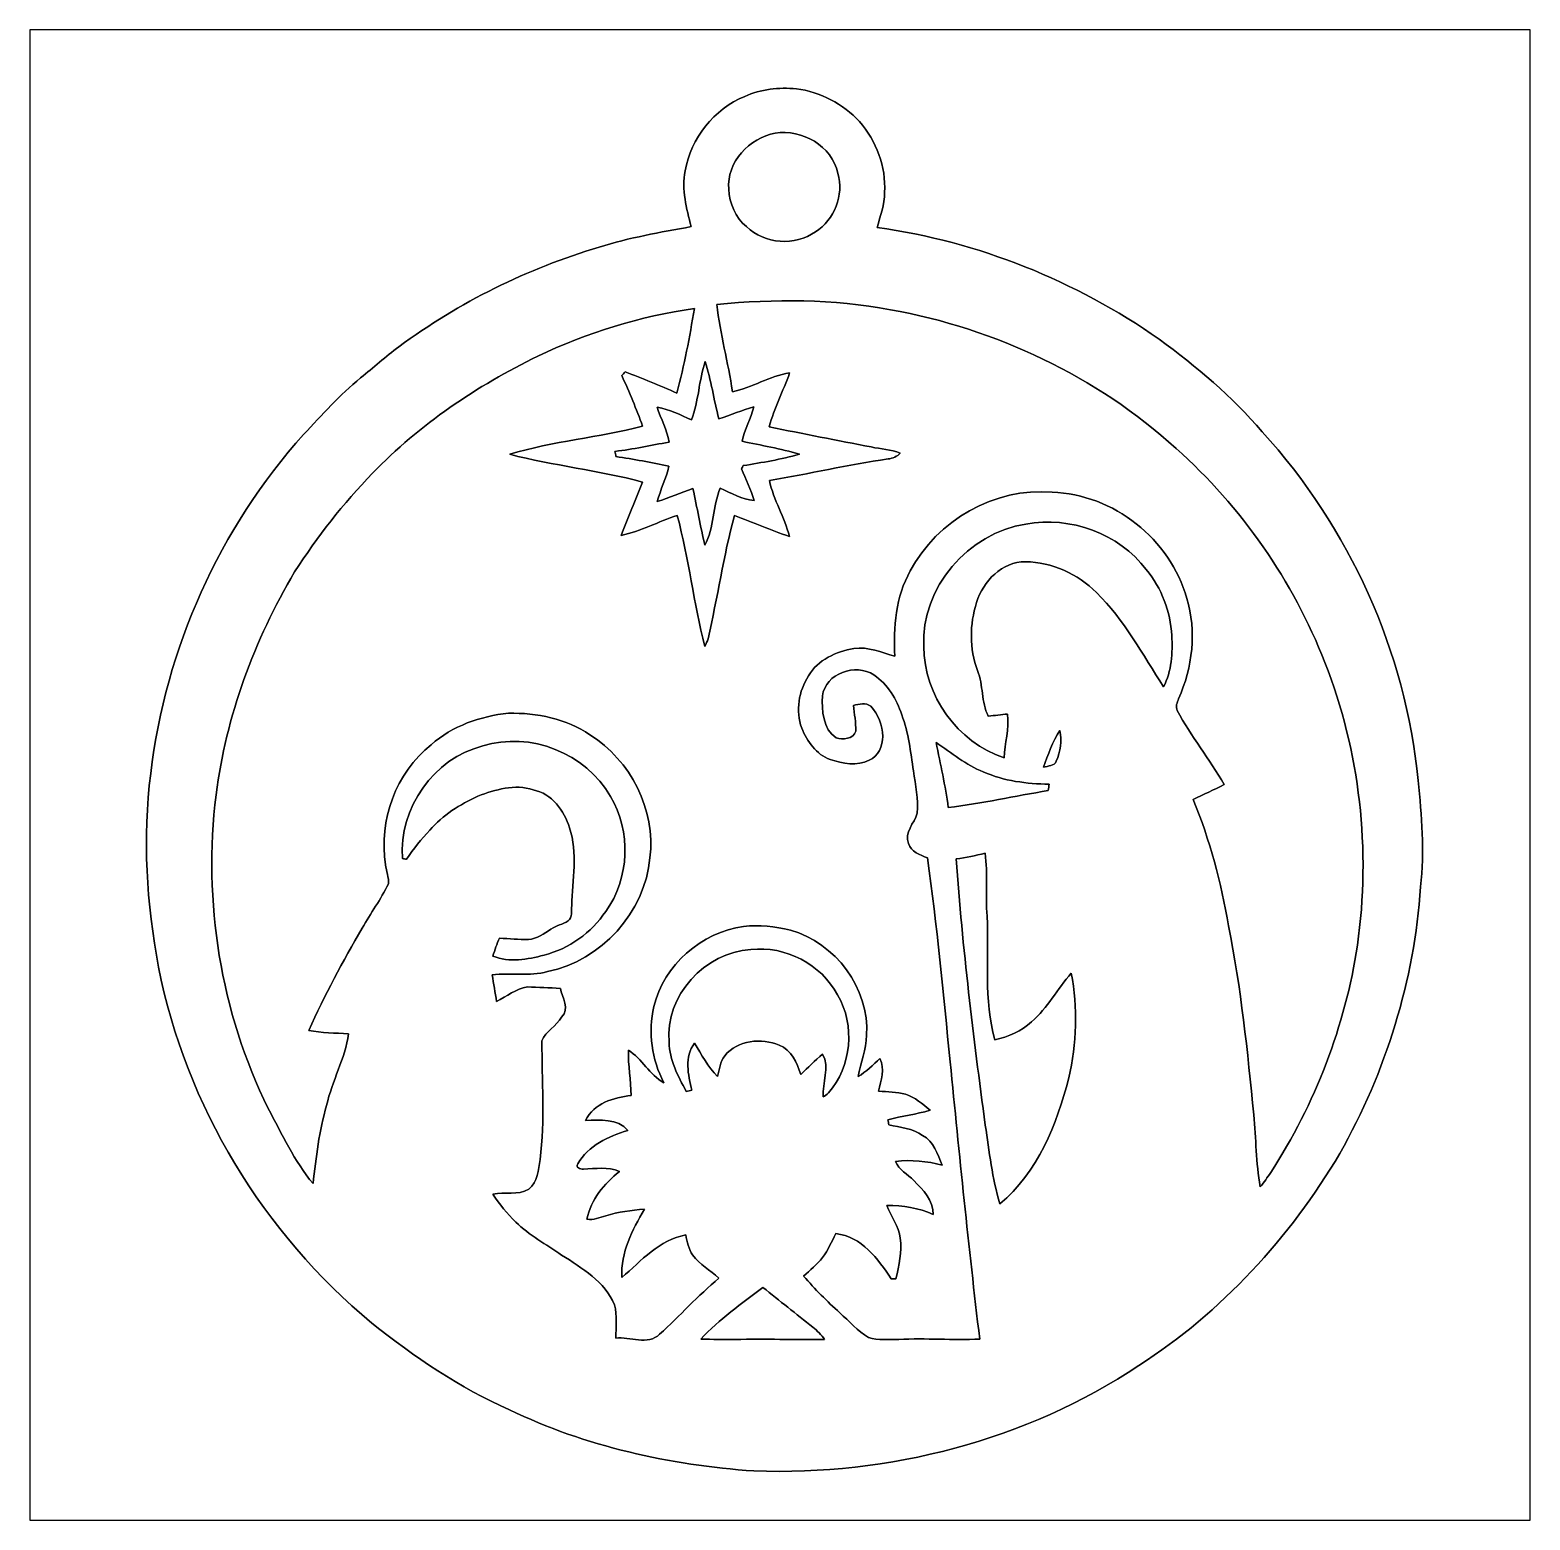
# Model space of a CAD drawing. Header units: centimetres. Extents: x -16.8 to 16.8, y -16.7 to 16.7.
import ezdxf

# ---------------------------------------------------------------- set-up
doc = ezdxf.new("R2010")
doc.units = ezdxf.units.CM
doc.header["$MEASUREMENT"] = 0
doc.layers.add('Layer 1', color=7, linetype='Continuous')

msp = doc.modelspace()

# ---------------------------------------------------------------- linework, layer by layer
at = {"layer": 'Layer 1', "color": 7}
for points, knots in [([(-16.77458, 16.66875), (-16.77458, 16.66875), (16.77458, 16.66875), (16.77458, 16.66875), (16.77458, 16.66875), (16.77458, 16.66875), (16.77458, -16.66875), (16.77458, -16.66875), (16.77458, -16.66875), (16.77458, -16.66875), (-16.77458, -16.66875), (-16.77458, -16.66875), (-16.77458, -16.66875), (-16.77458, -16.66875), (-16.77458, 16.66875), (-16.77458, 16.66875), (-16.77458, 16.66875), (-16.77458, 16.66875), (-16.77458, 16.66875), (-16.77458, 16.66875)], [0, 0, 0, 0, 0.16666667, 0.16666667, 0.16666667, 0.16666667, 0.33333333, 0.33333333, 0.33333333, 0.33333333, 0.5, 0.5, 0.5, 0.5, 0.66666667, 0.66666667, 0.66666667, 0.66666667, 1, 1, 1, 1]), ([(-0.79022, 15.18391), (-1.47355, 14.8971), (-1.99425, 14.24728), (-2.12372, 13.51809), (-2.12372, 13.51809), (-2.19886, 13.09582), (-2.09656, 12.67425), (-1.98508, 12.26891), (-1.98508, 12.26891), (-2.67688, 12.14226), (-3.37291, 12.02302), (-4.04424, 11.80994), (-4.04424, 11.80994), (-5.65079, 11.33228), (-7.17656, 10.57804), (-8.52452, 9.58144), (-8.52452, 9.58144), (-8.8198, 9.36237), (-9.09214, 9.11542), (-9.3793, 8.88647), (-9.3793, 8.88647), (-9.84321, 8.50547), (-10.24537, 8.05886), (-10.65459, 7.62176), (-10.65459, 7.62176), (-12.53561, 5.52132), (-13.74458, 2.83281), (-14.07478, 0.03281), (-14.07478, 0.03281), (-14.25787, -1.40899), (-14.1665, -2.8762), (-13.89944, -4.30142), (-13.89944, -4.30142), (-13.28667, -7.40092), (-11.55488, -10.25137), (-9.12566, -12.26502), (-9.12566, -12.26502), (-8.1788, -13.02385), (-7.16245, -13.70718), (-6.05084, -14.20178), (-6.05084, -14.20178), (-4.34622, -15.02657), (-2.46556, -15.44038), (-0.58314, -15.57126), (-0.58314, -15.57126), (2.43487, -15.67674), (5.50474, -14.89463), (8.02569, -13.21153), (8.02569, -13.21153), (9.87989, -12.02302), (11.40072, -10.35544), (12.52185, -8.46772), (12.52185, -8.46772), (13.5509, -6.64422), (14.18766, -4.59458), (14.32807, -2.50331), (14.32807, -2.50331), (14.42191, -1.71097), (14.34888, -0.91264), (14.27339, -0.12206), (14.27339, -0.12206), (13.99611, 2.76542), (12.7321, 5.5372), (10.78547, 7.68103), (10.78547, 7.68103), (10.11096, 8.46702), (9.31439, 9.13906), (8.48113, 9.75042), (8.48113, 9.75042), (6.61141, 11.05676), (4.43759, 11.93624), (2.17558, 12.24986), (2.17558, 12.24986), (2.23485, 12.50985), (2.34597, 12.76315), (2.33856, 13.03514), (2.33856, 13.03514), (2.37561, 13.61228), (2.15336, 14.1859), (1.778, 14.61876), (1.778, 14.61876), (1.41005, 15.01669), (0.90241, 15.28057), (0.36583, 15.35571), (0.36583, 15.35571), (-0.0254, 15.38499), (-0.42933, 15.34513), (-0.79022, 15.18391)], [0, 0, 0, 0, 0.04347826, 0.04347826, 0.04347826, 0.04347826, 0.08695652, 0.08695652, 0.08695652, 0.08695652, 0.13043478, 0.13043478, 0.13043478, 0.13043478, 0.17391304, 0.17391304, 0.17391304, 0.17391304, 0.2173913, 0.2173913, 0.2173913, 0.2173913, 0.26086957, 0.26086957, 0.26086957, 0.26086957, 0.30434783, 0.30434783, 0.30434783, 0.30434783, 0.34782609, 0.34782609, 0.34782609, 0.34782609, 0.39130435, 0.39130435, 0.39130435, 0.39130435, 0.43478261, 0.43478261, 0.43478261, 0.43478261, 0.47826087, 0.47826087, 0.47826087, 0.47826087, 0.52173913, 0.52173913, 0.52173913, 0.52173913, 0.56521739, 0.56521739, 0.56521739, 0.56521739, 0.60869565, 0.60869565, 0.60869565, 0.60869565, 0.65217391, 0.65217391, 0.65217391, 0.65217391, 0.69565217, 0.69565217, 0.69565217, 0.69565217, 0.73913043, 0.73913043, 0.73913043, 0.73913043, 0.7826087, 0.7826087, 0.7826087, 0.7826087, 0.82608696, 0.82608696, 0.82608696, 0.82608696, 0.86956522, 0.86956522, 0.86956522, 0.86956522, 0.91304348, 0.91304348, 0.91304348, 0.91304348, 1, 1, 1, 1]), ([(-0.10795, 14.35806), (0.4893, 14.46107), (1.16452, 14.07372), (1.29364, 13.462), (1.29364, 13.462), (1.43581, 12.97446), (1.2192, 12.42131), (0.79304, 12.15461), (0.79304, 12.15461), (0.3362, 11.82617), (-0.34361, 11.88014), (-0.74895, 12.26926), (-0.74895, 12.26926), (-1.00224, 12.46787), (-1.12783, 12.79243), (-1.14759, 13.10569), (-1.14759, 13.10569), (-1.19592, 13.70965), (-0.6858, 14.26281), (-0.10795, 14.35806)], [0, 0, 0, 0, 0.16666667, 0.16666667, 0.16666667, 0.16666667, 0.33333333, 0.33333333, 0.33333333, 0.33333333, 0.5, 0.5, 0.5, 0.5, 0.66666667, 0.66666667, 0.66666667, 0.66666667, 1, 1, 1, 1]), ([(-1.41605, 10.52795), (-0.12383, 10.65142), (1.18921, 10.65354), (2.46839, 10.41118), (2.46839, 10.41118), (4.82776, 9.98643), (7.08131, 8.9221), (8.85896, 7.30603), (8.85896, 7.30603), (10.32192, 5.99969), (11.47304, 4.34657), (12.1853, 2.51883), (12.1853, 2.51883), (12.97164, 0.51999), (13.21823, -1.68381), (12.91414, -3.80894), (12.91414, -3.80894), (12.64356, -5.61834), (11.96693, -7.3593), (10.97456, -8.89423), (10.97456, -8.89423), (10.90295, -9.00395), (10.82746, -9.1119), (10.74138, -9.21103), (10.74138, -9.21103), (10.64084, -8.6801), (10.64895, -8.13823), (10.59639, -7.60236), (10.59639, -7.60236), (10.45916, -6.18702), (10.31028, -4.76991), (10.03335, -3.37397), (10.03335, -3.37397), (9.86437, -2.40841), (9.61602, -1.45521), (9.24313, -0.54822), (9.24313, -0.54822), (9.46997, -0.42898), (9.70986, -0.33726), (9.93422, -0.21273), (9.93422, -0.21273), (9.60896, 0.35419), (9.19339, 0.86536), (8.88612, 1.44357), (8.88612, 1.44357), (8.83708, 1.52753), (8.88541, 1.62243), (8.91328, 1.70462), (8.91328, 1.70462), (9.2269, 2.40277), (9.32462, 3.21451), (9.09708, 3.95252), (9.09708, 3.95252), (8.72772, 5.27368), (7.4616, 6.28579), (6.08471, 6.32531), (6.08471, 6.32531), (4.8006, 6.44172), (3.51084, 5.69736), (2.9143, 4.56494), (2.9143, 4.56494), (2.58551, 3.98886), (2.53259, 3.30482), (2.56752, 2.65606), (2.56752, 2.65606), (2.26907, 2.74638), (1.97167, 2.8769), (1.65171, 2.82716), (1.65171, 2.82716), (1.25624, 2.76401), (0.84772, 2.57634), (0.63747, 2.21897), (0.63747, 2.21897), (0.41593, 1.87854), (0.34925, 1.43228), (0.48472, 1.04669), (0.48472, 1.04669), (0.61278, 0.75459), (0.80786, 0.45896), (1.12219, 0.34643), (1.12219, 0.34643), (1.39665, 0.25365), (1.72508, 0.19614), (1.99637, 0.33055), (1.99637, 0.33055), (2.20733, 0.41063), (2.29023, 0.65617), (2.30293, 0.86431), (2.30293, 0.86431), (2.28741, 1.10737), (2.21015, 1.36384), (2.03059, 1.53705), (2.03059, 1.53705), (1.91982, 1.62913), (1.76918, 1.58044), (1.64324, 1.55751), (1.64324, 1.55751), (1.66335, 1.3656), (1.70004, 1.17404), (1.6958, 0.98002), (1.6958, 0.98002), (1.64747, 0.8061), (1.39735, 0.77858), (1.25765, 0.83326), (1.25765, 0.83326), (0.95356, 1.02059), (0.93839, 1.45415), (0.94827, 1.76812), (0.94827, 1.76812), (1.01529, 2.27894), (1.69228, 2.50684), (2.10114, 2.24014), (2.10114, 2.24014), (2.40841, 2.02847), (2.6095, 1.69686), (2.72239, 1.34691), (2.72239, 1.34691), (2.87831, 0.94474), (2.91994, 0.51259), (2.98626, 0.08961), (2.98626, 0.08961), (3.02754, -0.22401), (3.09668, -0.53869), (3.06987, -0.85654), (3.06987, -0.85654), (3.00426, -1.08091), (2.77178, -1.28482), (2.87408, -1.53282), (2.87408, -1.53282), (2.92559, -1.72685), (3.13655, -1.77941), (3.2953, -1.85667), (3.2953, -1.85667), (3.51049, -3.3722), (3.65689, -4.8962), (3.80577, -6.41914), (3.80577, -6.41914), (4.01179, -8.48748), (4.21781, -10.55546), (4.46722, -12.61886), (4.46722, -12.61886), (3.86433, -12.65273), (3.26072, -12.59346), (2.65818, -12.62909), (2.65818, -12.62909), (2.43099, -12.62556), (2.19851, -12.65484), (1.97697, -12.58852), (1.97697, -12.58852), (1.73461, -12.43824), (1.5494, -12.21987), (1.33809, -12.0329), (1.33809, -12.0329), (1.04916, -11.77819), (0.78352, -11.49844), (0.52634, -11.21269), (0.52634, -11.21269), (0.67345, -11.07934), (0.82656, -10.95093), (0.95391, -10.79782), (0.95391, -10.79782), (1.0735, -10.63096), (1.15429, -10.44222), (1.24883, -10.26125), (1.24883, -10.26125), (1.82316, -10.3191), (2.19146, -10.83098), (2.48955, -11.27196), (2.48955, -11.27196), (2.51566, -11.27125), (2.56752, -11.27019), (2.59327, -11.26949), (2.59327, -11.26949), (2.65748, -10.97315), (2.73015, -10.668), (2.68993, -10.36426), (2.68993, -10.36426), (2.65748, -10.09438), (2.47862, -9.88095), (2.39219, -9.63083), (2.39219, -9.63083), (2.74955, -9.61425), (3.10127, -9.69327), (3.429, -9.83192), (3.429, -9.83192), (3.43394, -9.519), (3.19828, -9.27911), (2.99367, -9.07168), (2.99367, -9.07168), (2.85574, -8.93127), (2.65889, -8.83603), (2.58621, -8.64411), (2.58621, -8.64411), (2.93793, -8.60143), (3.28895, -8.64023), (3.62867, -8.73125), (3.62867, -8.73125), (3.52496, -8.48783), (3.44417, -8.19538), (3.18982, -8.06556), (3.18982, -8.06556), (2.96792, -7.90646), (2.69169, -7.88), (2.43276, -7.82708), (2.43276, -7.82708), (2.42641, -7.78933), (2.42041, -7.75194), (2.41441, -7.71454), (2.41441, -7.71454), (2.72344, -7.62), (3.04941, -7.59707), (3.35774, -7.50111), (3.35774, -7.50111), (3.18558, -7.36565), (3.02119, -7.20372), (2.80458, -7.1441), (2.80458, -7.1441), (2.60879, -7.09436), (2.40665, -7.08978), (2.20662, -7.07143), (2.20662, -7.07143), (2.25425, -6.8326), (2.35126, -6.57648), (2.23591, -6.34294), (2.23591, -6.34294), (2.07786, -6.4837), (1.92864, -6.63716), (1.74731, -6.74829), (1.74731, -6.74829), (1.80552, -6.43819), (1.92546, -6.14045), (1.9371, -5.82224), (1.9371, -5.82224), (2.00307, -4.7685), (1.23931, -3.75638), (0.23319, -3.47204), (0.23319, -3.47204), (-0.10936, -3.38808), (-0.46531, -3.35174), (-0.81668, -3.38596), (-0.81668, -3.38596), (-1.75295, -3.52743), (-2.60315, -4.24498), (-2.81834, -5.18019), (-2.81834, -5.18019), (-2.9531, -5.7531), (-2.86844, -6.36658), (-2.5975, -6.88728), (-2.5975, -6.88728), (-2.91959, -6.70595), (-3.08222, -6.34859), (-3.38984, -6.15562), (-3.38984, -6.15562), (-3.40219, -6.49464), (-3.33269, -6.83119), (-3.33234, -7.1688), (-3.33234, -7.1688), (-3.72286, -7.21325), (-4.16101, -7.34977), (-4.34869, -7.7276), (-4.34869, -7.7276), (-4.02837, -7.72407), (-3.6322, -7.67327), (-3.40289, -7.95161), (-3.40289, -7.95161), (-3.83469, -8.08284), (-4.28943, -8.29486), (-4.52296, -8.70162), (-4.52296, -8.70162), (-4.58893, -8.7824), (-4.45911, -8.81345), (-4.39773, -8.81909), (-4.39773, -8.81909), (-4.12997, -8.80498), (-3.84881, -8.76229), (-3.59339, -8.8706), (-3.59339, -8.8706), (-3.93136, -9.14612), (-4.23228, -9.49854), (-4.31729, -9.93881), (-4.31729, -9.93881), (-4.17301, -9.9762), (-4.03543, -9.88942), (-3.89819, -9.86296), (-3.89819, -9.86296), (-3.61738, -9.77477), (-3.32352, -9.74055), (-3.03142, -9.71374), (-3.03142, -9.71374), (-3.30165, -10.18117), (-3.56941, -10.6807), (-3.53589, -11.24197), (-3.53589, -11.24197), (-3.10268, -10.87437), (-2.69769, -10.39354), (-2.10926, -10.29088), (-2.10926, -10.29088), (-2.07292, -10.44257), (-2.04893, -10.60873), (-1.95333, -10.73856), (-1.95333, -10.73856), (-1.79564, -10.95057), (-1.56139, -11.08181), (-1.36666, -11.25502), (-1.36666, -11.25502), (-1.82986, -11.6519), (-2.24578, -12.09957), (-2.69275, -12.51373), (-2.69275, -12.51373), (-2.95487, -12.76667), (-3.35915, -12.56806), (-3.67277, -12.59699), (-3.67277, -12.59699), (-3.67348, -12.3504), (-3.63255, -12.09463), (-3.70205, -11.85616), (-3.70205, -11.85616), (-3.91619, -11.3284), (-4.42983, -11.03489), (-4.88421, -10.73961), (-4.88421, -10.73961), (-5.23099, -10.50114), (-5.6067, -10.29723), (-5.90973, -10.00196), (-5.90973, -10.00196), (-6.10588, -9.81781), (-6.27027, -9.60332), (-6.42126, -9.38177), (-6.42126, -9.38177), (-6.15774, -9.30945), (-5.85823, -9.41846), (-5.61834, -9.26712), (-5.61834, -9.26712), (-5.4162, -9.10449), (-5.40173, -8.83673), (-5.36434, -8.60213), (-5.36434, -8.60213), (-5.25427, -7.72231), (-5.32941, -6.83295), (-5.32412, -5.9503), (-5.32412, -5.9503), (-5.24334, -5.72841), (-4.9971, -5.61975), (-4.88456, -5.41514), (-4.88456, -5.41514), (-4.6923, -5.23557), (-4.87574, -4.97769), (-4.91278, -4.77414), (-4.91278, -4.77414), (-5.15867, -4.76109), (-5.40526, -4.7498), (-5.65115, -4.74274), (-5.65115, -4.74274), (-5.90515, -4.78614), (-6.11576, -4.94736), (-6.33836, -5.06589), (-6.33836, -5.06589), (-6.37364, -4.86657), (-6.40292, -4.6669), (-6.43961, -4.46828), (-6.43961, -4.46828), (-6.02686, -4.42242), (-5.60493, -4.51132), (-5.19818, -4.39984), (-5.19818, -4.39984), (-3.99874, -4.15008), (-3.01731, -3.07658), (-2.90865, -1.85244), (-2.90865, -1.85244), (-2.77671, -0.77717), (-3.34151, 0.32703), (-4.24991, 0.90099), (-4.24991, 0.90099), (-4.78084, 1.2633), (-5.43983, 1.39277), (-6.07378, 1.38148), (-6.07378, 1.38148), (-6.70031, 1.31868), (-7.32719, 1.0989), (-7.80344, 0.67698), (-7.80344, 0.67698), (-8.59296, 0.04904), (-8.98454, -1.01706), (-8.82015, -2.00907), (-8.82015, -2.00907), (-8.81168, -2.15089), (-8.74148, -2.29164), (-8.75806, -2.43523), (-8.75806, -2.43523), (-8.92775, -2.78024), (-9.15494, -3.09316), (-9.34508, -3.42724), (-9.34508, -3.42724), (-9.77759, -4.17054), (-10.18258, -4.93113), (-10.541, -5.71324), (-10.541, -5.71324), (-10.24784, -5.77144), (-9.94657, -5.77356), (-9.64883, -5.78979), (-9.64883, -5.78979), (-9.72926, -6.34612), (-10.01818, -6.84459), (-10.14095, -7.39105), (-10.14095, -7.39105), (-10.30711, -7.96184), (-10.37731, -8.55345), (-10.44434, -9.14259), (-10.44434, -9.14259), (-10.86379, -8.63847), (-11.13719, -8.03416), (-11.44764, -7.46125), (-11.44764, -7.46125), (-12.51409, -5.30401), (-12.90602, -2.8254), (-12.61251, -0.44062), (-12.61251, -0.44062), (-12.3892, 1.32221), (-11.75703, 3.01625), (-10.85568, 4.54237), (-10.85568, 4.54237), (-10.34874, 5.33188), (-9.76983, 6.07836), (-9.11401, 6.75005), (-9.11401, 6.75005), (-8.06062, 7.84754), (-6.77933, 8.70338), (-5.41867, 9.37331), (-5.41867, 9.37331), (-4.3113, 9.89295), (-3.12843, 10.26442), (-1.91594, 10.43446), (-1.91594, 10.43446), (-2.0193, 9.80017), (-2.14101, 9.16622), (-2.30611, 8.54498), (-2.30611, 8.54498), (-2.68923, 8.70867), (-3.07164, 8.87624), (-3.46322, 9.01912), (-3.46322, 9.01912), (-3.48827, 8.99089), (-3.51331, 8.96302), (-3.53801, 8.9348), (-3.53801, 8.9348), (-3.36726, 8.56474), (-3.21275, 8.18762), (-3.07305, 7.80486), (-3.07305, 7.80486), (-4.05412, 7.55191), (-5.0733, 7.47148), (-6.04449, 7.17515), (-6.04449, 7.17515), (-5.06483, 6.92362), (-4.05236, 6.81496), (-3.07446, 6.55532), (-3.07446, 6.55532), (-3.22827, 6.15562), (-3.39972, 5.76298), (-3.54965, 5.36187), (-3.54965, 5.36187), (-3.11221, 5.44618), (-2.72098, 5.67267), (-2.29835, 5.80637), (-2.29835, 5.80637), (-2.03941, 4.84258), (-1.92546, 3.84387), (-1.68346, 2.87655), (-1.68346, 2.87655), (-1.65488, 2.93229), (-1.62631, 2.98873), (-1.60796, 3.04906), (-1.60796, 3.04906), (-1.397, 3.96452), (-1.26541, 4.89797), (-1.01953, 5.80566), (-1.01953, 5.80566), (-0.60678, 5.6575), (-0.20602, 5.47758), (0.2092, 5.33718), (0.2092, 5.33718), (0.10301, 5.76897), (-0.14146, 6.1535), (-0.23813, 6.58777), (-0.23813, 6.58777), (0.64911, 6.73806), (1.52647, 6.94619), (2.41829, 7.07072), (2.41829, 7.07072), (2.52095, 7.08272), (2.62008, 7.12541), (2.69064, 7.20302), (2.69064, 7.20302), (2.48356, 7.28451), (2.25707, 7.29227), (2.04152, 7.33919), (2.04152, 7.33919), (1.27988, 7.48877), (0.51682, 7.63129), (-0.24236, 7.7918), (-0.24236, 7.7918), (-0.12524, 8.20561), (0.06738, 8.59155), (0.21449, 8.99442), (0.21449, 8.99442), (-0.2346, 8.93022), (-0.62159, 8.66599), (-1.06398, 8.57462), (-1.06398, 8.57462), (-1.15711, 9.23008), (-1.33738, 9.87072), (-1.41605, 10.52795)], [0, 0, 0, 0, 0.00775194, 0.00775194, 0.00775194, 0.00775194, 0.01550388, 0.01550388, 0.01550388, 0.01550388, 0.02325581, 0.02325581, 0.02325581, 0.02325581, 0.03100775, 0.03100775, 0.03100775, 0.03100775, 0.03875969, 0.03875969, 0.03875969, 0.03875969, 0.04651163, 0.04651163, 0.04651163, 0.04651163, 0.05426357, 0.05426357, 0.05426357, 0.05426357, 0.0620155, 0.0620155, 0.0620155, 0.0620155, 0.06976744, 0.06976744, 0.06976744, 0.06976744, 0.07751938, 0.07751938, 0.07751938, 0.07751938, 0.08527132, 0.08527132, 0.08527132, 0.08527132, 0.09302326, 0.09302326, 0.09302326, 0.09302326, 0.10077519, 0.10077519, 0.10077519, 0.10077519, 0.10852713, 0.10852713, 0.10852713, 0.10852713, 0.11627907, 0.11627907, 0.11627907, 0.11627907, 0.12403101, 0.12403101, 0.12403101, 0.12403101, 0.13178295, 0.13178295, 0.13178295, 0.13178295, 0.13953488, 0.13953488, 0.13953488, 0.13953488, 0.14728682, 0.14728682, 0.14728682, 0.14728682, 0.15503876, 0.15503876, 0.15503876, 0.15503876, 0.1627907, 0.1627907, 0.1627907, 0.1627907, 0.17054264, 0.17054264, 0.17054264, 0.17054264, 0.17829457, 0.17829457, 0.17829457, 0.17829457, 0.18604651, 0.18604651, 0.18604651, 0.18604651, 0.19379845, 0.19379845, 0.19379845, 0.19379845, 0.20155039, 0.20155039, 0.20155039, 0.20155039, 0.20930233, 0.20930233, 0.20930233, 0.20930233, 0.21705426, 0.21705426, 0.21705426, 0.21705426, 0.2248062, 0.2248062, 0.2248062, 0.2248062, 0.23255814, 0.23255814, 0.23255814, 0.23255814, 0.24031008, 0.24031008, 0.24031008, 0.24031008, 0.24806202, 0.24806202, 0.24806202, 0.24806202, 0.25581395, 0.25581395, 0.25581395, 0.25581395, 0.26356589, 0.26356589, 0.26356589, 0.26356589, 0.27131783, 0.27131783, 0.27131783, 0.27131783, 0.27906977, 0.27906977, 0.27906977, 0.27906977, 0.28682171, 0.28682171, 0.28682171, 0.28682171, 0.29457364, 0.29457364, 0.29457364, 0.29457364, 0.30232558, 0.30232558, 0.30232558, 0.30232558, 0.31007752, 0.31007752, 0.31007752, 0.31007752, 0.31782946, 0.31782946, 0.31782946, 0.31782946, 0.3255814, 0.3255814, 0.3255814, 0.3255814, 0.33333333, 0.33333333, 0.33333333, 0.33333333, 0.34108527, 0.34108527, 0.34108527, 0.34108527, 0.34883721, 0.34883721, 0.34883721, 0.34883721, 0.35658915, 0.35658915, 0.35658915, 0.35658915, 0.36434109, 0.36434109, 0.36434109, 0.36434109, 0.37209302, 0.37209302, 0.37209302, 0.37209302, 0.37984496, 0.37984496, 0.37984496, 0.37984496, 0.3875969, 0.3875969, 0.3875969, 0.3875969, 0.39534884, 0.39534884, 0.39534884, 0.39534884, 0.40310078, 0.40310078, 0.40310078, 0.40310078, 0.41085271, 0.41085271, 0.41085271, 0.41085271, 0.41860465, 0.41860465, 0.41860465, 0.41860465, 0.42635659, 0.42635659, 0.42635659, 0.42635659, 0.43410853, 0.43410853, 0.43410853, 0.43410853, 0.44186047, 0.44186047, 0.44186047, 0.44186047, 0.4496124, 0.4496124, 0.4496124, 0.4496124, 0.45736434, 0.45736434, 0.45736434, 0.45736434, 0.46511628, 0.46511628, 0.46511628, 0.46511628, 0.47286822, 0.47286822, 0.47286822, 0.47286822, 0.48062016, 0.48062016, 0.48062016, 0.48062016, 0.48837209, 0.48837209, 0.48837209, 0.48837209, 0.49612403, 0.49612403, 0.49612403, 0.49612403, 0.50387597, 0.50387597, 0.50387597, 0.50387597, 0.51162791, 0.51162791, 0.51162791, 0.51162791, 0.51937984, 0.51937984, 0.51937984, 0.51937984, 0.52713178, 0.52713178, 0.52713178, 0.52713178, 0.53488372, 0.53488372, 0.53488372, 0.53488372, 0.54263566, 0.54263566, 0.54263566, 0.54263566, 0.5503876, 0.5503876, 0.5503876, 0.5503876, 0.55813953, 0.55813953, 0.55813953, 0.55813953, 0.56589147, 0.56589147, 0.56589147, 0.56589147, 0.57364341, 0.57364341, 0.57364341, 0.57364341, 0.58139535, 0.58139535, 0.58139535, 0.58139535, 0.58914729, 0.58914729, 0.58914729, 0.58914729, 0.59689922, 0.59689922, 0.59689922, 0.59689922, 0.60465116, 0.60465116, 0.60465116, 0.60465116, 0.6124031, 0.6124031, 0.6124031, 0.6124031, 0.62015504, 0.62015504, 0.62015504, 0.62015504, 0.62790698, 0.62790698, 0.62790698, 0.62790698, 0.63565891, 0.63565891, 0.63565891, 0.63565891, 0.64341085, 0.64341085, 0.64341085, 0.64341085, 0.65116279, 0.65116279, 0.65116279, 0.65116279, 0.65891473, 0.65891473, 0.65891473, 0.65891473, 0.66666667, 0.66666667, 0.66666667, 0.66666667, 0.6744186, 0.6744186, 0.6744186, 0.6744186, 0.68217054, 0.68217054, 0.68217054, 0.68217054, 0.68992248, 0.68992248, 0.68992248, 0.68992248, 0.69767442, 0.69767442, 0.69767442, 0.69767442, 0.70542636, 0.70542636, 0.70542636, 0.70542636, 0.71317829, 0.71317829, 0.71317829, 0.71317829, 0.72093023, 0.72093023, 0.72093023, 0.72093023, 0.72868217, 0.72868217, 0.72868217, 0.72868217, 0.73643411, 0.73643411, 0.73643411, 0.73643411, 0.74418605, 0.74418605, 0.74418605, 0.74418605, 0.75193798, 0.75193798, 0.75193798, 0.75193798, 0.75968992, 0.75968992, 0.75968992, 0.75968992, 0.76744186, 0.76744186, 0.76744186, 0.76744186, 0.7751938, 0.7751938, 0.7751938, 0.7751938, 0.78294574, 0.78294574, 0.78294574, 0.78294574, 0.79069767, 0.79069767, 0.79069767, 0.79069767, 0.79844961, 0.79844961, 0.79844961, 0.79844961, 0.80620155, 0.80620155, 0.80620155, 0.80620155, 0.81395349, 0.81395349, 0.81395349, 0.81395349, 0.82170543, 0.82170543, 0.82170543, 0.82170543, 0.82945736, 0.82945736, 0.82945736, 0.82945736, 0.8372093, 0.8372093, 0.8372093, 0.8372093, 0.84496124, 0.84496124, 0.84496124, 0.84496124, 0.85271318, 0.85271318, 0.85271318, 0.85271318, 0.86046512, 0.86046512, 0.86046512, 0.86046512, 0.86821705, 0.86821705, 0.86821705, 0.86821705, 0.87596899, 0.87596899, 0.87596899, 0.87596899, 0.88372093, 0.88372093, 0.88372093, 0.88372093, 0.89147287, 0.89147287, 0.89147287, 0.89147287, 0.89922481, 0.89922481, 0.89922481, 0.89922481, 0.90697674, 0.90697674, 0.90697674, 0.90697674, 0.91472868, 0.91472868, 0.91472868, 0.91472868, 0.92248062, 0.92248062, 0.92248062, 0.92248062, 0.93023256, 0.93023256, 0.93023256, 0.93023256, 0.9379845, 0.9379845, 0.9379845, 0.9379845, 0.94573643, 0.94573643, 0.94573643, 0.94573643, 0.95348837, 0.95348837, 0.95348837, 0.95348837, 0.96124031, 0.96124031, 0.96124031, 0.96124031, 0.96899225, 0.96899225, 0.96899225, 0.96899225, 0.97674419, 0.97674419, 0.97674419, 0.97674419, 0.98449612, 0.98449612, 0.98449612, 0.98449612, 1, 1, 1, 1]), ([(-1.97591, 7.94561), (-1.8221, 8.36789), (-1.81151, 8.8265), (-1.67499, 9.25301), (-1.67499, 9.25301), (-1.54234, 8.8332), (-1.4792, 8.39646), (-1.36737, 7.97172), (-1.36737, 7.97172), (-1.10067, 8.04651), (-0.8509, 8.16927), (-0.58244, 8.23877), (-0.58244, 8.23877), (-0.65334, 7.9756), (-0.78881, 7.7343), (-0.84737, 7.46689), (-0.84737, 7.46689), (-0.41981, 7.3727), (0.01341, 7.30462), (0.43392, 7.17938), (0.43392, 7.17938), (0.02434, 7.05697), (-0.4004, 6.99488), (-0.82056, 6.92115), (-0.82056, 6.92115), (-0.83009, 6.90421), (-0.84914, 6.86999), (-0.85866, 6.85271), (-0.85866, 6.85271), (-0.77117, 6.61353), (-0.64841, 6.38598), (-0.58138, 6.13904), (-0.58138, 6.13904), (-0.85231, 6.16514), (-1.09185, 6.30908), (-1.33668, 6.41667), (-1.33668, 6.41667), (-1.51412, 6.00886), (-1.46791, 5.53367), (-1.68028, 5.13927), (-1.68028, 5.13927), (-1.78153, 5.55907), (-1.85314, 5.98523), (-1.94769, 6.40644), (-1.94769, 6.40644), (-2.21756, 6.31931), (-2.47721, 6.20324), (-2.74708, 6.11646), (-2.74708, 6.11646), (-2.67441, 6.38634), (-2.54106, 6.63575), (-2.48426, 6.91021), (-2.48426, 6.91021), (-2.87796, 6.99029), (-3.27237, 7.06649), (-3.66995, 7.1247), (-3.66995, 7.1247), (-3.67736, 7.16351), (-3.68406, 7.20196), (-3.69111, 7.24041), (-3.69111, 7.24041), (-3.28471, 7.28874), (-2.88431, 7.37482), (-2.48214, 7.4482), (-2.48214, 7.4482), (-2.52554, 7.72266), (-2.66453, 7.96607), (-2.74708, 8.22819), (-2.74708, 8.22819), (-2.47403, 8.1855), (-2.22744, 8.05356), (-1.97591, 7.94561)], [0, 0, 0, 0, 0.05263158, 0.05263158, 0.05263158, 0.05263158, 0.10526316, 0.10526316, 0.10526316, 0.10526316, 0.15789474, 0.15789474, 0.15789474, 0.15789474, 0.21052632, 0.21052632, 0.21052632, 0.21052632, 0.26315789, 0.26315789, 0.26315789, 0.26315789, 0.31578947, 0.31578947, 0.31578947, 0.31578947, 0.36842105, 0.36842105, 0.36842105, 0.36842105, 0.42105263, 0.42105263, 0.42105263, 0.42105263, 0.47368421, 0.47368421, 0.47368421, 0.47368421, 0.52631579, 0.52631579, 0.52631579, 0.52631579, 0.57894737, 0.57894737, 0.57894737, 0.57894737, 0.63157895, 0.63157895, 0.63157895, 0.63157895, 0.68421053, 0.68421053, 0.68421053, 0.68421053, 0.73684211, 0.73684211, 0.73684211, 0.73684211, 0.78947368, 0.78947368, 0.78947368, 0.78947368, 0.84210526, 0.84210526, 0.84210526, 0.84210526, 0.89473684, 0.89473684, 0.89473684, 0.89473684, 1, 1, 1, 1]), ([(5.50086, 5.61375), (6.49041, 5.7972), (7.58543, 5.40738), (8.19291, 4.59493), (8.19291, 4.59493), (8.53122, 4.18006), (8.73548, 3.65654), (8.76124, 3.12138), (8.76124, 3.12138), (8.78487, 2.73403), (8.76053, 2.32163), (8.57956, 1.96991), (8.57956, 1.96991), (8.11071, 2.6924), (7.70255, 3.47486), (7.07813, 4.07987), (7.07813, 4.07987), (6.66256, 4.5018), (6.08401, 4.76391), (5.49028, 4.77202), (5.49028, 4.77202), (4.96852, 4.77202), (4.5406, 4.33952), (4.39808, 3.86115), (4.39808, 3.86115), (4.23757, 3.36938), (4.23898, 2.82258), (4.41501, 2.33504), (4.41501, 2.33504), (4.55507, 2.00942), (4.49298, 1.6316), (4.65878, 1.31586), (4.65878, 1.31586), (4.80236, 1.33315), (4.94559, 1.34973), (5.09023, 1.36454), (5.09023, 1.36454), (5.12692, 1.0354), (5.02779, 0.70873), (5.01015, 0.38135), (5.01015, 0.38135), (3.9751, 0.73519), (3.21416, 1.77729), (3.21733, 2.87584), (3.21733, 2.87584), (3.14325, 4.191), (4.21816, 5.41514), (5.50086, 5.61375)], [0, 0, 0, 0, 0.07692308, 0.07692308, 0.07692308, 0.07692308, 0.15384615, 0.15384615, 0.15384615, 0.15384615, 0.23076923, 0.23076923, 0.23076923, 0.23076923, 0.30769231, 0.30769231, 0.30769231, 0.30769231, 0.38461538, 0.38461538, 0.38461538, 0.38461538, 0.46153846, 0.46153846, 0.46153846, 0.46153846, 0.53846154, 0.53846154, 0.53846154, 0.53846154, 0.61538462, 0.61538462, 0.61538462, 0.61538462, 0.69230769, 0.69230769, 0.69230769, 0.69230769, 0.76923077, 0.76923077, 0.76923077, 0.76923077, 0.84615385, 0.84615385, 0.84615385, 0.84615385, 1, 1, 1, 1]), ([(-6.64916, 0.64982), (-5.58624, 0.9839), (-4.34199, 0.4886), (-3.79413, -0.47766), (-3.79413, -0.47766), (-3.31999, -1.25765), (-3.36479, -2.31034), (-3.89678, -3.05118), (-3.89678, -3.05118), (-4.21711, -3.5306), (-4.71664, -3.89043), (-5.27685, -4.03013), (-5.27685, -4.03013), (-5.64586, -4.12679), (-6.05543, -4.20264), (-6.42056, -4.05165), (-6.42056, -4.05165), (-6.38069, -3.91442), (-6.33201, -3.77966), (-6.27239, -3.65019), (-6.27239, -3.65019), (-6.05684, -3.66395), (-5.842, -3.68229), (-5.62575, -3.68194), (-5.62575, -3.68194), (-5.43489, -3.6703), (-5.27897, -3.54577), (-5.12269, -3.4484), (-5.12269, -3.4484), (-5.0038, -3.36973), (-4.85951, -3.34151), (-4.74063, -3.2639), (-4.74063, -3.2639), (-4.63162, -3.19193), (-4.68066, -3.02789), (-4.65526, -2.92488), (-4.65526, -2.92488), (-4.64785, -2.34456), (-4.51661, -1.74519), (-4.70817, -1.1811), (-4.70817, -1.1811), (-4.82635, -0.79728), (-5.10328, -0.41522), (-5.51991, -0.33479), (-5.51991, -0.33479), (-5.93372, -0.19191), (-6.36799, -0.32914), (-6.75887, -0.47272), (-6.75887, -0.47272), (-7.15716, -0.65864), (-7.5438, -0.89853), (-7.83202, -1.23508), (-7.83202, -1.23508), (-8.02005, -1.43933), (-8.20032, -1.65206), (-8.35413, -1.88348), (-8.35413, -1.88348), (-8.37671, -1.88066), (-8.42222, -1.87431), (-8.44479, -1.87113), (-8.44479, -1.87113), (-8.52734, -0.74683), (-7.74735, 0.37571), (-6.64916, 0.64982)], [0, 0, 0, 0, 0.05882353, 0.05882353, 0.05882353, 0.05882353, 0.11764706, 0.11764706, 0.11764706, 0.11764706, 0.17647059, 0.17647059, 0.17647059, 0.17647059, 0.23529412, 0.23529412, 0.23529412, 0.23529412, 0.29411765, 0.29411765, 0.29411765, 0.29411765, 0.35294118, 0.35294118, 0.35294118, 0.35294118, 0.41176471, 0.41176471, 0.41176471, 0.41176471, 0.47058824, 0.47058824, 0.47058824, 0.47058824, 0.52941176, 0.52941176, 0.52941176, 0.52941176, 0.58823529, 0.58823529, 0.58823529, 0.58823529, 0.64705882, 0.64705882, 0.64705882, 0.64705882, 0.70588235, 0.70588235, 0.70588235, 0.70588235, 0.76470588, 0.76470588, 0.76470588, 0.76470588, 0.82352941, 0.82352941, 0.82352941, 0.82352941, 0.88235294, 0.88235294, 0.88235294, 0.88235294, 1, 1, 1, 1]), ([(3.49144, 0.72531), (3.83787, 0.49989), (4.15396, 0.21943), (4.54625, 0.07197), (4.54625, 0.07197), (5.00803, -0.13653), (5.5178, -0.1972), (6.0198, -0.20496), (6.0198, -0.20496), (6.0131, -0.25188), (6.00675, -0.2988), (6.00004, -0.34608), (6.00004, -0.34608), (5.25533, -0.47343), (4.51591, -0.63676), (3.76484, -0.72743), (3.76484, -0.72743), (3.69746, -0.23848), (3.59198, 0.24306), (3.49144, 0.72531)], [0, 0, 0, 0, 0.16666667, 0.16666667, 0.16666667, 0.16666667, 0.33333333, 0.33333333, 0.33333333, 0.33333333, 0.5, 0.5, 0.5, 0.5, 0.66666667, 0.66666667, 0.66666667, 0.66666667, 1, 1, 1, 1]), ([(5.89562, 0.17498), (5.99264, 0.45649), (6.09282, 0.7426), (6.25546, 0.99378), (6.25546, 0.99378), (6.30661, 0.76553), (6.27309, 0.52246), (6.1782, 0.31009), (6.1782, 0.31009), (6.13727, 0.19509), (5.99334, 0.20743), (5.89562, 0.17498)], [0, 0, 0, 0, 0.25, 0.25, 0.25, 0.25, 0.5, 0.5, 0.5, 0.5, 1, 1, 1, 1]), ([(3.93841, -1.87854), (4.15784, -1.85138), (4.37233, -1.79881), (4.58787, -1.75048), (4.58787, -1.75048), (4.65243, -2.21686), (4.59105, -2.68852), (4.63056, -3.15701), (4.63056, -3.15701), (4.67995, -4.0767), (4.55048, -5.02673), (4.80589, -5.92526), (4.80589, -5.92526), (5.1054, -5.85682), (5.39962, -5.7337), (5.6261, -5.52097), (5.6261, -5.52097), (5.98699, -5.2137), (6.20818, -4.78578), (6.5151, -4.43124), (6.5151, -4.43124), (6.65727, -5.20735), (6.63998, -6.01063), (6.45689, -6.77827), (6.45689, -6.77827), (6.19407, -7.81932), (5.76227, -8.88965), (4.92019, -9.59732), (4.92019, -9.59732), (4.74592, -9.02264), (4.68066, -8.42398), (4.5914, -7.83272), (4.5914, -7.83272), (4.32576, -5.85364), (4.08129, -3.87033), (3.93841, -1.87854)], [0, 0, 0, 0, 0.1, 0.1, 0.1, 0.1, 0.2, 0.2, 0.2, 0.2, 0.3, 0.3, 0.3, 0.3, 0.4, 0.4, 0.4, 0.4, 0.5, 0.5, 0.5, 0.5, 0.6, 0.6, 0.6, 0.6, 0.7, 0.7, 0.7, 0.7, 0.8, 0.8, 0.8, 0.8, 1, 1, 1, 1]), ([(-2.4825, -5.97853), (-2.57669, -4.94101), (-1.67922, -3.96134), (-0.65158, -3.90631), (-0.65158, -3.90631), (0.11994, -3.81423), (0.92392, -4.2351), (1.28799, -4.92019), (1.28799, -4.92019), (1.68734, -5.59717), (1.60232, -6.52286), (1.08338, -7.11412), (1.08338, -7.11412), (1.04775, -7.14834), (1.00577, -7.1755), (0.96449, -7.20266), (0.96449, -7.20266), (0.94544, -6.88375), (1.11831, -6.5472), (0.95215, -6.24593), (0.95215, -6.24593), (0.78211, -6.38845), (0.62971, -6.55038), (0.46355, -6.69749), (0.46355, -6.69749), (0.36901, -6.44349), (0.26317, -6.14504), (-0.01623, -6.04661), (-0.01623, -6.04661), (-0.41063, -5.87728), (-0.9525, -5.93161), (-1.23437, -6.28156), (-1.23437, -6.28156), (-1.34408, -6.41209), (-1.35467, -6.58918), (-1.39771, -6.74758), (-1.39771, -6.74758), (-1.61219, -6.52921), (-1.75648, -6.25757), (-1.91206, -5.99687), (-1.91206, -5.99687), (-2.13995, -6.30767), (-2.05987, -6.70631), (-1.97132, -7.05414), (-1.97132, -7.05414), (-2.01366, -7.06226), (-2.05564, -7.07072), (-2.09762, -7.07954), (-2.09762, -7.07954), (-2.28036, -6.73594), (-2.47121, -6.37716), (-2.4825, -5.97853)], [0, 0, 0, 0, 0.07142857, 0.07142857, 0.07142857, 0.07142857, 0.14285714, 0.14285714, 0.14285714, 0.14285714, 0.21428571, 0.21428571, 0.21428571, 0.21428571, 0.28571429, 0.28571429, 0.28571429, 0.28571429, 0.35714286, 0.35714286, 0.35714286, 0.35714286, 0.42857143, 0.42857143, 0.42857143, 0.42857143, 0.5, 0.5, 0.5, 0.5, 0.57142857, 0.57142857, 0.57142857, 0.57142857, 0.64285714, 0.64285714, 0.64285714, 0.64285714, 0.71428571, 0.71428571, 0.71428571, 0.71428571, 0.78571429, 0.78571429, 0.78571429, 0.78571429, 0.85714286, 0.85714286, 0.85714286, 0.85714286, 1, 1, 1, 1]), ([(-1.772, -12.61921), (-1.3529, -12.18459), (-0.86642, -11.82123), (-0.38171, -11.46387), (-0.38171, -11.46387), (-0.01094, -11.76196), (0.36054, -12.05936), (0.73378, -12.35428), (0.73378, -12.35428), (0.83467, -12.4333), (0.92287, -12.52714), (0.99871, -12.63015), (0.99871, -12.63015), (0.33196, -12.64532), (-0.33479, -12.60546), (-1.00154, -12.63086), (-1.00154, -12.63086), (-1.25836, -12.63791), (-1.51518, -12.62415), (-1.772, -12.61921)], [0, 0, 0, 0, 0.16666667, 0.16666667, 0.16666667, 0.16666667, 0.33333333, 0.33333333, 0.33333333, 0.33333333, 0.5, 0.5, 0.5, 0.5, 0.66666667, 0.66666667, 0.66666667, 0.66666667, 1, 1, 1, 1])]:
    msp.add_open_spline(points, degree=3, knots=knots, dxfattribs=at)
at = {"layer": 'Layer 1', "color": 250}
for points, knots in [([(-0.79022, 15.18391), (-0.42933, 15.34513), (-0.0254, 15.38499), (0.36583, 15.35571), (0.36583, 15.35571), (0.90241, 15.28057), (1.41005, 15.01669), (1.778, 14.61876), (1.778, 14.61876), (2.15336, 14.1859), (2.37561, 13.61228), (2.33856, 13.03514), (2.33856, 13.03514), (2.34597, 12.76315), (2.23485, 12.50985), (2.17558, 12.24986), (2.17558, 12.24986), (4.43759, 11.93624), (6.61141, 11.05676), (8.48113, 9.75042), (8.48113, 9.75042), (9.31439, 9.13906), (10.11096, 8.46702), (10.78547, 7.68103), (10.78547, 7.68103), (12.7321, 5.5372), (13.99611, 2.76542), (14.27339, -0.12206), (14.27339, -0.12206), (14.34888, -0.91264), (14.42191, -1.71097), (14.32807, -2.50331), (14.32807, -2.50331), (14.18766, -4.59458), (13.5509, -6.64422), (12.52185, -8.46772), (12.52185, -8.46772), (11.40072, -10.35544), (9.87989, -12.02302), (8.02569, -13.21153), (8.02569, -13.21153), (5.50474, -14.89463), (2.43487, -15.67674), (-0.58314, -15.57126), (-0.58314, -15.57126), (-2.46556, -15.44038), (-4.34622, -15.02657), (-6.05084, -14.20178), (-6.05084, -14.20178), (-7.16245, -13.70718), (-8.1788, -13.02385), (-9.12566, -12.26502), (-9.12566, -12.26502), (-11.55488, -10.25137), (-13.28667, -7.40092), (-13.89944, -4.30142), (-13.89944, -4.30142), (-14.1665, -2.8762), (-14.25787, -1.40899), (-14.07478, 0.03281), (-14.07478, 0.03281), (-13.74458, 2.83281), (-12.53561, 5.52132), (-10.65459, 7.62176), (-10.65459, 7.62176), (-10.24537, 8.05886), (-9.84321, 8.50547), (-9.3793, 8.88647), (-9.3793, 8.88647), (-9.09214, 9.11542), (-8.8198, 9.36237), (-8.52452, 9.58144), (-8.52452, 9.58144), (-7.17656, 10.57804), (-5.65079, 11.33228), (-4.04424, 11.80994), (-4.04424, 11.80994), (-3.37291, 12.02302), (-2.67688, 12.14226), (-1.98508, 12.26891), (-1.98508, 12.26891), (-2.09656, 12.67425), (-2.19886, 13.09582), (-2.12372, 13.51809), (-2.12372, 13.51809), (-1.99425, 14.24728), (-1.47355, 14.8971), (-0.79022, 15.18391), (-0.79022, 15.18391), (-0.79022, 15.18391), (-0.79022, 15.18391), (-0.79022, 15.18391)], [0, 0, 0, 0, 0.04166667, 0.04166667, 0.04166667, 0.04166667, 0.08333333, 0.08333333, 0.08333333, 0.08333333, 0.125, 0.125, 0.125, 0.125, 0.16666667, 0.16666667, 0.16666667, 0.16666667, 0.20833333, 0.20833333, 0.20833333, 0.20833333, 0.25, 0.25, 0.25, 0.25, 0.29166667, 0.29166667, 0.29166667, 0.29166667, 0.33333333, 0.33333333, 0.33333333, 0.33333333, 0.375, 0.375, 0.375, 0.375, 0.41666667, 0.41666667, 0.41666667, 0.41666667, 0.45833333, 0.45833333, 0.45833333, 0.45833333, 0.5, 0.5, 0.5, 0.5, 0.54166667, 0.54166667, 0.54166667, 0.54166667, 0.58333333, 0.58333333, 0.58333333, 0.58333333, 0.625, 0.625, 0.625, 0.625, 0.66666667, 0.66666667, 0.66666667, 0.66666667, 0.70833333, 0.70833333, 0.70833333, 0.70833333, 0.75, 0.75, 0.75, 0.75, 0.79166667, 0.79166667, 0.79166667, 0.79166667, 0.83333333, 0.83333333, 0.83333333, 0.83333333, 0.875, 0.875, 0.875, 0.875, 0.91666667, 0.91666667, 0.91666667, 0.91666667, 1, 1, 1, 1]), ([(-0.10795, 14.35806), (-0.6858, 14.26281), (-1.19592, 13.70965), (-1.14759, 13.10569), (-1.14759, 13.10569), (-1.12783, 12.79243), (-1.00224, 12.46787), (-0.74895, 12.26926), (-0.74895, 12.26926), (-0.34361, 11.88014), (0.3362, 11.82617), (0.79304, 12.15461), (0.79304, 12.15461), (1.2192, 12.42131), (1.43581, 12.97446), (1.29364, 13.462), (1.29364, 13.462), (1.16452, 14.07372), (0.4893, 14.46107), (-0.10795, 14.35806), (-0.10795, 14.35806), (-0.10795, 14.35806), (-0.10795, 14.35806), (-0.10795, 14.35806)], [0, 0, 0, 0, 0.14285714, 0.14285714, 0.14285714, 0.14285714, 0.28571429, 0.28571429, 0.28571429, 0.28571429, 0.42857143, 0.42857143, 0.42857143, 0.42857143, 0.57142857, 0.57142857, 0.57142857, 0.57142857, 0.71428571, 0.71428571, 0.71428571, 0.71428571, 1, 1, 1, 1]), ([(-1.41605, 10.52795), (-1.33738, 9.87072), (-1.15711, 9.23008), (-1.06398, 8.57462), (-1.06398, 8.57462), (-0.62159, 8.66599), (-0.2346, 8.93022), (0.21449, 8.99442), (0.21449, 8.99442), (0.06738, 8.59155), (-0.12524, 8.20561), (-0.24236, 7.7918), (-0.24236, 7.7918), (0.51682, 7.63129), (1.27988, 7.48877), (2.04152, 7.33919), (2.04152, 7.33919), (2.25707, 7.29227), (2.48356, 7.28451), (2.69064, 7.20302), (2.69064, 7.20302), (2.62008, 7.12541), (2.52095, 7.08272), (2.41829, 7.07072), (2.41829, 7.07072), (1.52647, 6.94619), (0.64911, 6.73806), (-0.23813, 6.58777), (-0.23813, 6.58777), (-0.14146, 6.1535), (0.10301, 5.76897), (0.2092, 5.33718), (0.2092, 5.33718), (-0.20602, 5.47758), (-0.60678, 5.6575), (-1.01953, 5.80566), (-1.01953, 5.80566), (-1.26541, 4.89797), (-1.397, 3.96452), (-1.60796, 3.04906), (-1.60796, 3.04906), (-1.62631, 2.98873), (-1.65488, 2.93229), (-1.68346, 2.87655), (-1.68346, 2.87655), (-1.92546, 3.84387), (-2.03941, 4.84258), (-2.29835, 5.80637), (-2.29835, 5.80637), (-2.72098, 5.67267), (-3.11221, 5.44618), (-3.54965, 5.36187), (-3.54965, 5.36187), (-3.39972, 5.76298), (-3.22827, 6.15562), (-3.07446, 6.55532), (-3.07446, 6.55532), (-4.05236, 6.81496), (-5.06483, 6.92362), (-6.04449, 7.17515), (-6.04449, 7.17515), (-5.0733, 7.47148), (-4.05412, 7.55191), (-3.07305, 7.80486), (-3.07305, 7.80486), (-3.21275, 8.18762), (-3.36726, 8.56474), (-3.53801, 8.9348), (-3.53801, 8.9348), (-3.51331, 8.96302), (-3.48827, 8.99089), (-3.46322, 9.01912), (-3.46322, 9.01912), (-3.07164, 8.87624), (-2.68923, 8.70867), (-2.30611, 8.54498), (-2.30611, 8.54498), (-2.14101, 9.16622), (-2.0193, 9.80017), (-1.91594, 10.43446), (-1.91594, 10.43446), (-3.12843, 10.26442), (-4.3113, 9.89295), (-5.41867, 9.37331), (-5.41867, 9.37331), (-6.77933, 8.70338), (-8.06062, 7.84754), (-9.11401, 6.75005), (-9.11401, 6.75005), (-9.76983, 6.07836), (-10.34874, 5.33188), (-10.85568, 4.54237), (-10.85568, 4.54237), (-11.75703, 3.01625), (-12.3892, 1.32221), (-12.61251, -0.44062), (-12.61251, -0.44062), (-12.90602, -2.8254), (-12.51409, -5.30401), (-11.44764, -7.46125), (-11.44764, -7.46125), (-11.13719, -8.03416), (-10.86379, -8.63847), (-10.44434, -9.14259), (-10.44434, -9.14259), (-10.37731, -8.55345), (-10.30711, -7.96184), (-10.14095, -7.39105), (-10.14095, -7.39105), (-10.01818, -6.84459), (-9.72926, -6.34612), (-9.64883, -5.78979), (-9.64883, -5.78979), (-9.94657, -5.77356), (-10.24784, -5.77144), (-10.541, -5.71324), (-10.541, -5.71324), (-10.18258, -4.93113), (-9.77759, -4.17054), (-9.34508, -3.42724), (-9.34508, -3.42724), (-9.15494, -3.09316), (-8.92775, -2.78024), (-8.75806, -2.43523), (-8.75806, -2.43523), (-8.74148, -2.29164), (-8.81168, -2.15089), (-8.82015, -2.00907), (-8.82015, -2.00907), (-8.98454, -1.01706), (-8.59296, 0.04904), (-7.80344, 0.67698), (-7.80344, 0.67698), (-7.32719, 1.0989), (-6.70031, 1.31868), (-6.07378, 1.38148), (-6.07378, 1.38148), (-5.43983, 1.39277), (-4.78084, 1.2633), (-4.24991, 0.90099), (-4.24991, 0.90099), (-3.34151, 0.32703), (-2.77671, -0.77717), (-2.90865, -1.85244), (-2.90865, -1.85244), (-3.01731, -3.07658), (-3.99874, -4.15008), (-5.19818, -4.39984), (-5.19818, -4.39984), (-5.60493, -4.51132), (-6.02686, -4.42242), (-6.43961, -4.46828), (-6.43961, -4.46828), (-6.40292, -4.6669), (-6.37364, -4.86657), (-6.33836, -5.06589), (-6.33836, -5.06589), (-6.11576, -4.94736), (-5.90515, -4.78614), (-5.65115, -4.74274), (-5.65115, -4.74274), (-5.40526, -4.7498), (-5.15867, -4.76109), (-4.91278, -4.77414), (-4.91278, -4.77414), (-4.87574, -4.97769), (-4.6923, -5.23557), (-4.88456, -5.41514), (-4.88456, -5.41514), (-4.9971, -5.61975), (-5.24334, -5.72841), (-5.32412, -5.9503), (-5.32412, -5.9503), (-5.32941, -6.83295), (-5.25427, -7.72231), (-5.36434, -8.60213), (-5.36434, -8.60213), (-5.40173, -8.83673), (-5.4162, -9.10449), (-5.61834, -9.26712), (-5.61834, -9.26712), (-5.85823, -9.41846), (-6.15774, -9.30945), (-6.42126, -9.38177), (-6.42126, -9.38177), (-6.27027, -9.60332), (-6.10588, -9.81781), (-5.90973, -10.00196), (-5.90973, -10.00196), (-5.6067, -10.29723), (-5.23099, -10.50114), (-4.88421, -10.73961), (-4.88421, -10.73961), (-4.42983, -11.03489), (-3.91619, -11.3284), (-3.70205, -11.85616), (-3.70205, -11.85616), (-3.63255, -12.09463), (-3.67348, -12.3504), (-3.67277, -12.59699), (-3.67277, -12.59699), (-3.35915, -12.56806), (-2.95487, -12.76667), (-2.69275, -12.51373), (-2.69275, -12.51373), (-2.24578, -12.09957), (-1.82986, -11.6519), (-1.36666, -11.25502), (-1.36666, -11.25502), (-1.56139, -11.08181), (-1.79564, -10.95057), (-1.95333, -10.73856), (-1.95333, -10.73856), (-2.04893, -10.60873), (-2.07292, -10.44257), (-2.10926, -10.29088), (-2.10926, -10.29088), (-2.69769, -10.39354), (-3.10268, -10.87437), (-3.53589, -11.24197), (-3.53589, -11.24197), (-3.56941, -10.6807), (-3.30165, -10.18117), (-3.03142, -9.71374), (-3.03142, -9.71374), (-3.32352, -9.74055), (-3.61738, -9.77477), (-3.89819, -9.86296), (-3.89819, -9.86296), (-4.03543, -9.88942), (-4.17301, -9.9762), (-4.31729, -9.93881), (-4.31729, -9.93881), (-4.23228, -9.49854), (-3.93136, -9.14612), (-3.59339, -8.8706), (-3.59339, -8.8706), (-3.84881, -8.76229), (-4.12997, -8.80498), (-4.39773, -8.81909), (-4.39773, -8.81909), (-4.45911, -8.81345), (-4.58893, -8.7824), (-4.52296, -8.70162), (-4.52296, -8.70162), (-4.28943, -8.29486), (-3.83469, -8.08284), (-3.40289, -7.95161), (-3.40289, -7.95161), (-3.6322, -7.67327), (-4.02837, -7.72407), (-4.34869, -7.7276), (-4.34869, -7.7276), (-4.16101, -7.34977), (-3.72286, -7.21325), (-3.33234, -7.1688), (-3.33234, -7.1688), (-3.33269, -6.83119), (-3.40219, -6.49464), (-3.38984, -6.15562), (-3.38984, -6.15562), (-3.08222, -6.34859), (-2.91959, -6.70595), (-2.5975, -6.88728), (-2.5975, -6.88728), (-2.86844, -6.36658), (-2.9531, -5.7531), (-2.81834, -5.18019), (-2.81834, -5.18019), (-2.60315, -4.24498), (-1.75295, -3.52743), (-0.81668, -3.38596), (-0.81668, -3.38596), (-0.46531, -3.35174), (-0.10936, -3.38808), (0.23319, -3.47204), (0.23319, -3.47204), (1.23931, -3.75638), (2.00307, -4.7685), (1.9371, -5.82224), (1.9371, -5.82224), (1.92546, -6.14045), (1.80552, -6.43819), (1.74731, -6.74829), (1.74731, -6.74829), (1.92864, -6.63716), (2.07786, -6.4837), (2.23591, -6.34294), (2.23591, -6.34294), (2.35126, -6.57648), (2.25425, -6.8326), (2.20662, -7.07143), (2.20662, -7.07143), (2.40665, -7.08978), (2.60879, -7.09436), (2.80458, -7.1441), (2.80458, -7.1441), (3.02119, -7.20372), (3.18558, -7.36565), (3.35774, -7.50111), (3.35774, -7.50111), (3.04941, -7.59707), (2.72344, -7.62), (2.41441, -7.71454), (2.41441, -7.71454), (2.42041, -7.75194), (2.42641, -7.78933), (2.43276, -7.82708), (2.43276, -7.82708), (2.69169, -7.88), (2.96792, -7.90646), (3.18982, -8.06556), (3.18982, -8.06556), (3.44417, -8.19538), (3.52496, -8.48783), (3.62867, -8.73125), (3.62867, -8.73125), (3.28895, -8.64023), (2.93793, -8.60143), (2.58621, -8.64411), (2.58621, -8.64411), (2.65889, -8.83603), (2.85574, -8.93127), (2.99367, -9.07168), (2.99367, -9.07168), (3.19828, -9.27911), (3.43394, -9.519), (3.429, -9.83192), (3.429, -9.83192), (3.10127, -9.69327), (2.74955, -9.61425), (2.39219, -9.63083), (2.39219, -9.63083), (2.47862, -9.88095), (2.65748, -10.09438), (2.68993, -10.36426), (2.68993, -10.36426), (2.73015, -10.668), (2.65748, -10.97315), (2.59327, -11.26949), (2.59327, -11.26949), (2.56752, -11.27019), (2.51566, -11.27125), (2.48955, -11.27196), (2.48955, -11.27196), (2.19146, -10.83098), (1.82316, -10.3191), (1.24883, -10.26125), (1.24883, -10.26125), (1.15429, -10.44222), (1.0735, -10.63096), (0.95391, -10.79782), (0.95391, -10.79782), (0.82656, -10.95093), (0.67345, -11.07934), (0.52634, -11.21269), (0.52634, -11.21269), (0.78352, -11.49844), (1.04916, -11.77819), (1.33809, -12.0329), (1.33809, -12.0329), (1.5494, -12.21987), (1.73461, -12.43824), (1.97697, -12.58852), (1.97697, -12.58852), (2.19851, -12.65484), (2.43099, -12.62556), (2.65818, -12.62909), (2.65818, -12.62909), (3.26072, -12.59346), (3.86433, -12.65273), (4.46722, -12.61886), (4.46722, -12.61886), (4.21781, -10.55546), (4.01179, -8.48748), (3.80577, -6.41914), (3.80577, -6.41914), (3.65689, -4.8962), (3.51049, -3.3722), (3.2953, -1.85667), (3.2953, -1.85667), (3.13655, -1.77941), (2.92559, -1.72685), (2.87408, -1.53282), (2.87408, -1.53282), (2.77178, -1.28482), (3.00426, -1.08091), (3.06987, -0.85654), (3.06987, -0.85654), (3.09668, -0.53869), (3.02754, -0.22401), (2.98626, 0.08961), (2.98626, 0.08961), (2.91994, 0.51259), (2.87831, 0.94474), (2.72239, 1.34691), (2.72239, 1.34691), (2.6095, 1.69686), (2.40841, 2.02847), (2.10114, 2.24014), (2.10114, 2.24014), (1.69228, 2.50684), (1.01529, 2.27894), (0.94827, 1.76812), (0.94827, 1.76812), (0.93839, 1.45415), (0.95356, 1.02059), (1.25765, 0.83326), (1.25765, 0.83326), (1.39735, 0.77858), (1.64747, 0.8061), (1.6958, 0.98002), (1.6958, 0.98002), (1.70004, 1.17404), (1.66335, 1.3656), (1.64324, 1.55751), (1.64324, 1.55751), (1.76918, 1.58044), (1.91982, 1.62913), (2.03059, 1.53705), (2.03059, 1.53705), (2.21015, 1.36384), (2.28741, 1.10737), (2.30293, 0.86431), (2.30293, 0.86431), (2.29023, 0.65617), (2.20733, 0.41063), (1.99637, 0.33055), (1.99637, 0.33055), (1.72508, 0.19614), (1.39665, 0.25365), (1.12219, 0.34643), (1.12219, 0.34643), (0.80786, 0.45896), (0.61278, 0.75459), (0.48472, 1.04669), (0.48472, 1.04669), (0.34925, 1.43228), (0.41593, 1.87854), (0.63747, 2.21897), (0.63747, 2.21897), (0.84772, 2.57634), (1.25624, 2.76401), (1.65171, 2.82716), (1.65171, 2.82716), (1.97167, 2.8769), (2.26907, 2.74638), (2.56752, 2.65606), (2.56752, 2.65606), (2.53259, 3.30482), (2.58551, 3.98886), (2.9143, 4.56494), (2.9143, 4.56494), (3.51084, 5.69736), (4.8006, 6.44172), (6.08471, 6.32531), (6.08471, 6.32531), (7.4616, 6.28579), (8.72772, 5.27368), (9.09708, 3.95252), (9.09708, 3.95252), (9.32462, 3.21451), (9.2269, 2.40277), (8.91328, 1.70462), (8.91328, 1.70462), (8.88541, 1.62243), (8.83708, 1.52753), (8.88612, 1.44357), (8.88612, 1.44357), (9.19339, 0.86536), (9.60896, 0.35419), (9.93422, -0.21273), (9.93422, -0.21273), (9.70986, -0.33726), (9.46997, -0.42898), (9.24313, -0.54822), (9.24313, -0.54822), (9.61602, -1.45521), (9.86437, -2.40841), (10.03335, -3.37397), (10.03335, -3.37397), (10.31028, -4.76991), (10.45916, -6.18702), (10.59639, -7.60236), (10.59639, -7.60236), (10.64895, -8.13823), (10.64084, -8.6801), (10.74138, -9.21103), (10.74138, -9.21103), (10.82746, -9.1119), (10.90295, -9.00395), (10.97456, -8.89423), (10.97456, -8.89423), (11.96693, -7.3593), (12.64356, -5.61834), (12.91414, -3.80894), (12.91414, -3.80894), (13.21823, -1.68381), (12.97164, 0.51999), (12.1853, 2.51883), (12.1853, 2.51883), (11.47304, 4.34657), (10.32192, 5.99969), (8.85896, 7.30603), (8.85896, 7.30603), (7.08131, 8.9221), (4.82776, 9.98643), (2.46839, 10.41118), (2.46839, 10.41118), (1.18921, 10.65354), (-0.12383, 10.65142), (-1.41605, 10.52795), (-1.41605, 10.52795), (-1.41605, 10.52795), (-1.41605, 10.52795), (-1.41605, 10.52795)], [0, 0, 0, 0, 0.00769231, 0.00769231, 0.00769231, 0.00769231, 0.01538462, 0.01538462, 0.01538462, 0.01538462, 0.02307692, 0.02307692, 0.02307692, 0.02307692, 0.03076923, 0.03076923, 0.03076923, 0.03076923, 0.03846154, 0.03846154, 0.03846154, 0.03846154, 0.04615385, 0.04615385, 0.04615385, 0.04615385, 0.05384615, 0.05384615, 0.05384615, 0.05384615, 0.06153846, 0.06153846, 0.06153846, 0.06153846, 0.06923077, 0.06923077, 0.06923077, 0.06923077, 0.07692308, 0.07692308, 0.07692308, 0.07692308, 0.08461538, 0.08461538, 0.08461538, 0.08461538, 0.09230769, 0.09230769, 0.09230769, 0.09230769, 0.1, 0.1, 0.1, 0.1, 0.10769231, 0.10769231, 0.10769231, 0.10769231, 0.11538462, 0.11538462, 0.11538462, 0.11538462, 0.12307692, 0.12307692, 0.12307692, 0.12307692, 0.13076923, 0.13076923, 0.13076923, 0.13076923, 0.13846154, 0.13846154, 0.13846154, 0.13846154, 0.14615385, 0.14615385, 0.14615385, 0.14615385, 0.15384615, 0.15384615, 0.15384615, 0.15384615, 0.16153846, 0.16153846, 0.16153846, 0.16153846, 0.16923077, 0.16923077, 0.16923077, 0.16923077, 0.17692308, 0.17692308, 0.17692308, 0.17692308, 0.18461538, 0.18461538, 0.18461538, 0.18461538, 0.19230769, 0.19230769, 0.19230769, 0.19230769, 0.2, 0.2, 0.2, 0.2, 0.20769231, 0.20769231, 0.20769231, 0.20769231, 0.21538462, 0.21538462, 0.21538462, 0.21538462, 0.22307692, 0.22307692, 0.22307692, 0.22307692, 0.23076923, 0.23076923, 0.23076923, 0.23076923, 0.23846154, 0.23846154, 0.23846154, 0.23846154, 0.24615385, 0.24615385, 0.24615385, 0.24615385, 0.25384615, 0.25384615, 0.25384615, 0.25384615, 0.26153846, 0.26153846, 0.26153846, 0.26153846, 0.26923077, 0.26923077, 0.26923077, 0.26923077, 0.27692308, 0.27692308, 0.27692308, 0.27692308, 0.28461538, 0.28461538, 0.28461538, 0.28461538, 0.29230769, 0.29230769, 0.29230769, 0.29230769, 0.3, 0.3, 0.3, 0.3, 0.30769231, 0.30769231, 0.30769231, 0.30769231, 0.31538462, 0.31538462, 0.31538462, 0.31538462, 0.32307692, 0.32307692, 0.32307692, 0.32307692, 0.33076923, 0.33076923, 0.33076923, 0.33076923, 0.33846154, 0.33846154, 0.33846154, 0.33846154, 0.34615385, 0.34615385, 0.34615385, 0.34615385, 0.35384615, 0.35384615, 0.35384615, 0.35384615, 0.36153846, 0.36153846, 0.36153846, 0.36153846, 0.36923077, 0.36923077, 0.36923077, 0.36923077, 0.37692308, 0.37692308, 0.37692308, 0.37692308, 0.38461538, 0.38461538, 0.38461538, 0.38461538, 0.39230769, 0.39230769, 0.39230769, 0.39230769, 0.4, 0.4, 0.4, 0.4, 0.40769231, 0.40769231, 0.40769231, 0.40769231, 0.41538462, 0.41538462, 0.41538462, 0.41538462, 0.42307692, 0.42307692, 0.42307692, 0.42307692, 0.43076923, 0.43076923, 0.43076923, 0.43076923, 0.43846154, 0.43846154, 0.43846154, 0.43846154, 0.44615385, 0.44615385, 0.44615385, 0.44615385, 0.45384615, 0.45384615, 0.45384615, 0.45384615, 0.46153846, 0.46153846, 0.46153846, 0.46153846, 0.46923077, 0.46923077, 0.46923077, 0.46923077, 0.47692308, 0.47692308, 0.47692308, 0.47692308, 0.48461538, 0.48461538, 0.48461538, 0.48461538, 0.49230769, 0.49230769, 0.49230769, 0.49230769, 0.5, 0.5, 0.5, 0.5, 0.50769231, 0.50769231, 0.50769231, 0.50769231, 0.51538462, 0.51538462, 0.51538462, 0.51538462, 0.52307692, 0.52307692, 0.52307692, 0.52307692, 0.53076923, 0.53076923, 0.53076923, 0.53076923, 0.53846154, 0.53846154, 0.53846154, 0.53846154, 0.54615385, 0.54615385, 0.54615385, 0.54615385, 0.55384615, 0.55384615, 0.55384615, 0.55384615, 0.56153846, 0.56153846, 0.56153846, 0.56153846, 0.56923077, 0.56923077, 0.56923077, 0.56923077, 0.57692308, 0.57692308, 0.57692308, 0.57692308, 0.58461538, 0.58461538, 0.58461538, 0.58461538, 0.59230769, 0.59230769, 0.59230769, 0.59230769, 0.6, 0.6, 0.6, 0.6, 0.60769231, 0.60769231, 0.60769231, 0.60769231, 0.61538462, 0.61538462, 0.61538462, 0.61538462, 0.62307692, 0.62307692, 0.62307692, 0.62307692, 0.63076923, 0.63076923, 0.63076923, 0.63076923, 0.63846154, 0.63846154, 0.63846154, 0.63846154, 0.64615385, 0.64615385, 0.64615385, 0.64615385, 0.65384615, 0.65384615, 0.65384615, 0.65384615, 0.66153846, 0.66153846, 0.66153846, 0.66153846, 0.66923077, 0.66923077, 0.66923077, 0.66923077, 0.67692308, 0.67692308, 0.67692308, 0.67692308, 0.68461538, 0.68461538, 0.68461538, 0.68461538, 0.69230769, 0.69230769, 0.69230769, 0.69230769, 0.7, 0.7, 0.7, 0.7, 0.70769231, 0.70769231, 0.70769231, 0.70769231, 0.71538462, 0.71538462, 0.71538462, 0.71538462, 0.72307692, 0.72307692, 0.72307692, 0.72307692, 0.73076923, 0.73076923, 0.73076923, 0.73076923, 0.73846154, 0.73846154, 0.73846154, 0.73846154, 0.74615385, 0.74615385, 0.74615385, 0.74615385, 0.75384615, 0.75384615, 0.75384615, 0.75384615, 0.76153846, 0.76153846, 0.76153846, 0.76153846, 0.76923077, 0.76923077, 0.76923077, 0.76923077, 0.77692308, 0.77692308, 0.77692308, 0.77692308, 0.78461538, 0.78461538, 0.78461538, 0.78461538, 0.79230769, 0.79230769, 0.79230769, 0.79230769, 0.8, 0.8, 0.8, 0.8, 0.80769231, 0.80769231, 0.80769231, 0.80769231, 0.81538462, 0.81538462, 0.81538462, 0.81538462, 0.82307692, 0.82307692, 0.82307692, 0.82307692, 0.83076923, 0.83076923, 0.83076923, 0.83076923, 0.83846154, 0.83846154, 0.83846154, 0.83846154, 0.84615385, 0.84615385, 0.84615385, 0.84615385, 0.85384615, 0.85384615, 0.85384615, 0.85384615, 0.86153846, 0.86153846, 0.86153846, 0.86153846, 0.86923077, 0.86923077, 0.86923077, 0.86923077, 0.87692308, 0.87692308, 0.87692308, 0.87692308, 0.88461538, 0.88461538, 0.88461538, 0.88461538, 0.89230769, 0.89230769, 0.89230769, 0.89230769, 0.9, 0.9, 0.9, 0.9, 0.90769231, 0.90769231, 0.90769231, 0.90769231, 0.91538462, 0.91538462, 0.91538462, 0.91538462, 0.92307692, 0.92307692, 0.92307692, 0.92307692, 0.93076923, 0.93076923, 0.93076923, 0.93076923, 0.93846154, 0.93846154, 0.93846154, 0.93846154, 0.94615385, 0.94615385, 0.94615385, 0.94615385, 0.95384615, 0.95384615, 0.95384615, 0.95384615, 0.96153846, 0.96153846, 0.96153846, 0.96153846, 0.96923077, 0.96923077, 0.96923077, 0.96923077, 0.97692308, 0.97692308, 0.97692308, 0.97692308, 0.98461538, 0.98461538, 0.98461538, 0.98461538, 1, 1, 1, 1]), ([(-1.97591, 7.94561), (-2.22744, 8.05356), (-2.47403, 8.1855), (-2.74708, 8.22819), (-2.74708, 8.22819), (-2.66453, 7.96607), (-2.52554, 7.72266), (-2.48214, 7.4482), (-2.48214, 7.4482), (-2.88431, 7.37482), (-3.28471, 7.28874), (-3.69111, 7.24041), (-3.69111, 7.24041), (-3.68406, 7.20196), (-3.67736, 7.16351), (-3.66995, 7.1247), (-3.66995, 7.1247), (-3.27237, 7.06649), (-2.87796, 6.99029), (-2.48426, 6.91021), (-2.48426, 6.91021), (-2.54106, 6.63575), (-2.67441, 6.38634), (-2.74708, 6.11646), (-2.74708, 6.11646), (-2.47721, 6.20324), (-2.21756, 6.31931), (-1.94769, 6.40644), (-1.94769, 6.40644), (-1.85314, 5.98523), (-1.78153, 5.55907), (-1.68028, 5.13927), (-1.68028, 5.13927), (-1.46791, 5.53367), (-1.51412, 6.00886), (-1.33668, 6.41667), (-1.33668, 6.41667), (-1.09185, 6.30908), (-0.85231, 6.16514), (-0.58138, 6.13904), (-0.58138, 6.13904), (-0.64841, 6.38598), (-0.77117, 6.61353), (-0.85866, 6.85271), (-0.85866, 6.85271), (-0.84914, 6.86999), (-0.83009, 6.90421), (-0.82056, 6.92115), (-0.82056, 6.92115), (-0.4004, 6.99488), (0.02434, 7.05697), (0.43392, 7.17938), (0.43392, 7.17938), (0.01341, 7.30462), (-0.41981, 7.3727), (-0.84737, 7.46689), (-0.84737, 7.46689), (-0.78881, 7.7343), (-0.65334, 7.9756), (-0.58244, 8.23877), (-0.58244, 8.23877), (-0.8509, 8.16927), (-1.10067, 8.04651), (-1.36737, 7.97172), (-1.36737, 7.97172), (-1.4792, 8.39646), (-1.54234, 8.8332), (-1.67499, 9.25301), (-1.67499, 9.25301), (-1.81151, 8.8265), (-1.8221, 8.36789), (-1.97591, 7.94561), (-1.97591, 7.94561), (-1.97591, 7.94561), (-1.97591, 7.94561), (-1.97591, 7.94561)], [0, 0, 0, 0, 0.05, 0.05, 0.05, 0.05, 0.1, 0.1, 0.1, 0.1, 0.15, 0.15, 0.15, 0.15, 0.2, 0.2, 0.2, 0.2, 0.25, 0.25, 0.25, 0.25, 0.3, 0.3, 0.3, 0.3, 0.35, 0.35, 0.35, 0.35, 0.4, 0.4, 0.4, 0.4, 0.45, 0.45, 0.45, 0.45, 0.5, 0.5, 0.5, 0.5, 0.55, 0.55, 0.55, 0.55, 0.6, 0.6, 0.6, 0.6, 0.65, 0.65, 0.65, 0.65, 0.7, 0.7, 0.7, 0.7, 0.75, 0.75, 0.75, 0.75, 0.8, 0.8, 0.8, 0.8, 0.85, 0.85, 0.85, 0.85, 0.9, 0.9, 0.9, 0.9, 1, 1, 1, 1]), ([(5.50086, 5.61375), (4.21816, 5.41514), (3.14325, 4.191), (3.21733, 2.87584), (3.21733, 2.87584), (3.21416, 1.77729), (3.9751, 0.73519), (5.01015, 0.38135), (5.01015, 0.38135), (5.02779, 0.70873), (5.12692, 1.0354), (5.09023, 1.36454), (5.09023, 1.36454), (4.94559, 1.34973), (4.80236, 1.33315), (4.65878, 1.31586), (4.65878, 1.31586), (4.49298, 1.6316), (4.55507, 2.00942), (4.41501, 2.33504), (4.41501, 2.33504), (4.23898, 2.82258), (4.23757, 3.36938), (4.39808, 3.86115), (4.39808, 3.86115), (4.5406, 4.33952), (4.96852, 4.77202), (5.49028, 4.77202), (5.49028, 4.77202), (6.08401, 4.76391), (6.66256, 4.5018), (7.07813, 4.07987), (7.07813, 4.07987), (7.70255, 3.47486), (8.11071, 2.6924), (8.57956, 1.96991), (8.57956, 1.96991), (8.76053, 2.32163), (8.78487, 2.73403), (8.76124, 3.12138), (8.76124, 3.12138), (8.73548, 3.65654), (8.53122, 4.18006), (8.19291, 4.59493), (8.19291, 4.59493), (7.58543, 5.40738), (6.49041, 5.7972), (5.50086, 5.61375), (5.50086, 5.61375), (5.50086, 5.61375), (5.50086, 5.61375), (5.50086, 5.61375)], [0, 0, 0, 0, 0.07142857, 0.07142857, 0.07142857, 0.07142857, 0.14285714, 0.14285714, 0.14285714, 0.14285714, 0.21428571, 0.21428571, 0.21428571, 0.21428571, 0.28571429, 0.28571429, 0.28571429, 0.28571429, 0.35714286, 0.35714286, 0.35714286, 0.35714286, 0.42857143, 0.42857143, 0.42857143, 0.42857143, 0.5, 0.5, 0.5, 0.5, 0.57142857, 0.57142857, 0.57142857, 0.57142857, 0.64285714, 0.64285714, 0.64285714, 0.64285714, 0.71428571, 0.71428571, 0.71428571, 0.71428571, 0.78571429, 0.78571429, 0.78571429, 0.78571429, 0.85714286, 0.85714286, 0.85714286, 0.85714286, 1, 1, 1, 1]), ([(-6.64916, 0.64982), (-7.74735, 0.37571), (-8.52734, -0.74683), (-8.44479, -1.87113), (-8.44479, -1.87113), (-8.42222, -1.87431), (-8.37671, -1.88066), (-8.35413, -1.88348), (-8.35413, -1.88348), (-8.20032, -1.65206), (-8.02005, -1.43933), (-7.83202, -1.23508), (-7.83202, -1.23508), (-7.5438, -0.89853), (-7.15716, -0.65864), (-6.75887, -0.47272), (-6.75887, -0.47272), (-6.36799, -0.32914), (-5.93372, -0.19191), (-5.51991, -0.33479), (-5.51991, -0.33479), (-5.10328, -0.41522), (-4.82635, -0.79728), (-4.70817, -1.1811), (-4.70817, -1.1811), (-4.51661, -1.74519), (-4.64785, -2.34456), (-4.65526, -2.92488), (-4.65526, -2.92488), (-4.68066, -3.02789), (-4.63162, -3.19193), (-4.74063, -3.2639), (-4.74063, -3.2639), (-4.85951, -3.34151), (-5.0038, -3.36973), (-5.12269, -3.4484), (-5.12269, -3.4484), (-5.27897, -3.54577), (-5.43489, -3.6703), (-5.62575, -3.68194), (-5.62575, -3.68194), (-5.842, -3.68229), (-6.05684, -3.66395), (-6.27239, -3.65019), (-6.27239, -3.65019), (-6.33201, -3.77966), (-6.38069, -3.91442), (-6.42056, -4.05165), (-6.42056, -4.05165), (-6.05543, -4.20264), (-5.64586, -4.12679), (-5.27685, -4.03013), (-5.27685, -4.03013), (-4.71664, -3.89043), (-4.21711, -3.5306), (-3.89678, -3.05118), (-3.89678, -3.05118), (-3.36479, -2.31034), (-3.31999, -1.25765), (-3.79413, -0.47766), (-3.79413, -0.47766), (-4.34199, 0.4886), (-5.58624, 0.9839), (-6.64916, 0.64982), (-6.64916, 0.64982), (-6.64916, 0.64982), (-6.64916, 0.64982), (-6.64916, 0.64982)], [0, 0, 0, 0, 0.05555556, 0.05555556, 0.05555556, 0.05555556, 0.11111111, 0.11111111, 0.11111111, 0.11111111, 0.16666667, 0.16666667, 0.16666667, 0.16666667, 0.22222222, 0.22222222, 0.22222222, 0.22222222, 0.27777778, 0.27777778, 0.27777778, 0.27777778, 0.33333333, 0.33333333, 0.33333333, 0.33333333, 0.38888889, 0.38888889, 0.38888889, 0.38888889, 0.44444444, 0.44444444, 0.44444444, 0.44444444, 0.5, 0.5, 0.5, 0.5, 0.55555556, 0.55555556, 0.55555556, 0.55555556, 0.61111111, 0.61111111, 0.61111111, 0.61111111, 0.66666667, 0.66666667, 0.66666667, 0.66666667, 0.72222222, 0.72222222, 0.72222222, 0.72222222, 0.77777778, 0.77777778, 0.77777778, 0.77777778, 0.83333333, 0.83333333, 0.83333333, 0.83333333, 0.88888889, 0.88888889, 0.88888889, 0.88888889, 1, 1, 1, 1]), ([(3.49144, 0.72531), (3.59198, 0.24306), (3.69746, -0.23848), (3.76484, -0.72743), (3.76484, -0.72743), (4.51591, -0.63676), (5.25533, -0.47343), (6.00004, -0.34608), (6.00004, -0.34608), (6.00675, -0.2988), (6.0131, -0.25188), (6.0198, -0.20496), (6.0198, -0.20496), (5.5178, -0.1972), (5.00803, -0.13653), (4.54625, 0.07197), (4.54625, 0.07197), (4.15396, 0.21943), (3.83787, 0.49989), (3.49144, 0.72531), (3.49144, 0.72531), (3.49144, 0.72531), (3.49144, 0.72531), (3.49144, 0.72531)], [0, 0, 0, 0, 0.14285714, 0.14285714, 0.14285714, 0.14285714, 0.28571429, 0.28571429, 0.28571429, 0.28571429, 0.42857143, 0.42857143, 0.42857143, 0.42857143, 0.57142857, 0.57142857, 0.57142857, 0.57142857, 0.71428571, 0.71428571, 0.71428571, 0.71428571, 1, 1, 1, 1]), ([(5.89562, 0.17498), (5.99334, 0.20743), (6.13727, 0.19509), (6.1782, 0.31009), (6.1782, 0.31009), (6.27309, 0.52246), (6.30661, 0.76553), (6.25546, 0.99378), (6.25546, 0.99378), (6.09282, 0.7426), (5.99264, 0.45649), (5.89562, 0.17498), (5.89562, 0.17498), (5.89562, 0.17498), (5.89562, 0.17498), (5.89562, 0.17498)], [0, 0, 0, 0, 0.2, 0.2, 0.2, 0.2, 0.4, 0.4, 0.4, 0.4, 0.6, 0.6, 0.6, 0.6, 1, 1, 1, 1]), ([(3.93841, -1.87854), (4.08129, -3.87033), (4.32576, -5.85364), (4.5914, -7.83272), (4.5914, -7.83272), (4.68066, -8.42398), (4.74592, -9.02264), (4.92019, -9.59732), (4.92019, -9.59732), (5.76227, -8.88965), (6.19407, -7.81932), (6.45689, -6.77827), (6.45689, -6.77827), (6.63998, -6.01063), (6.65727, -5.20735), (6.5151, -4.43124), (6.5151, -4.43124), (6.20818, -4.78578), (5.98699, -5.2137), (5.6261, -5.52097), (5.6261, -5.52097), (5.39962, -5.7337), (5.1054, -5.85682), (4.80589, -5.92526), (4.80589, -5.92526), (4.55048, -5.02673), (4.67995, -4.0767), (4.63056, -3.15701), (4.63056, -3.15701), (4.59105, -2.68852), (4.65243, -2.21686), (4.58787, -1.75048), (4.58787, -1.75048), (4.37233, -1.79881), (4.15784, -1.85138), (3.93841, -1.87854), (3.93841, -1.87854), (3.93841, -1.87854), (3.93841, -1.87854), (3.93841, -1.87854)], [0, 0, 0, 0, 0.09090909, 0.09090909, 0.09090909, 0.09090909, 0.18181818, 0.18181818, 0.18181818, 0.18181818, 0.27272727, 0.27272727, 0.27272727, 0.27272727, 0.36363636, 0.36363636, 0.36363636, 0.36363636, 0.45454545, 0.45454545, 0.45454545, 0.45454545, 0.54545455, 0.54545455, 0.54545455, 0.54545455, 0.63636364, 0.63636364, 0.63636364, 0.63636364, 0.72727273, 0.72727273, 0.72727273, 0.72727273, 0.81818182, 0.81818182, 0.81818182, 0.81818182, 1, 1, 1, 1]), ([(-2.4825, -5.97853), (-2.47121, -6.37716), (-2.28036, -6.73594), (-2.09762, -7.07954), (-2.09762, -7.07954), (-2.05564, -7.07072), (-2.01366, -7.06226), (-1.97132, -7.05414), (-1.97132, -7.05414), (-2.05987, -6.70631), (-2.13995, -6.30767), (-1.91206, -5.99687), (-1.91206, -5.99687), (-1.75648, -6.25757), (-1.61219, -6.52921), (-1.39771, -6.74758), (-1.39771, -6.74758), (-1.35467, -6.58918), (-1.34408, -6.41209), (-1.23437, -6.28156), (-1.23437, -6.28156), (-0.9525, -5.93161), (-0.41063, -5.87728), (-0.01623, -6.04661), (-0.01623, -6.04661), (0.26317, -6.14504), (0.36901, -6.44349), (0.46355, -6.69749), (0.46355, -6.69749), (0.62971, -6.55038), (0.78211, -6.38845), (0.95215, -6.24593), (0.95215, -6.24593), (1.11831, -6.5472), (0.94544, -6.88375), (0.96449, -7.20266), (0.96449, -7.20266), (1.00577, -7.1755), (1.04775, -7.14834), (1.08338, -7.11412), (1.08338, -7.11412), (1.60232, -6.52286), (1.68734, -5.59717), (1.28799, -4.92019), (1.28799, -4.92019), (0.92392, -4.2351), (0.11994, -3.81423), (-0.65158, -3.90631), (-0.65158, -3.90631), (-1.67922, -3.96134), (-2.57669, -4.94101), (-2.4825, -5.97853), (-2.4825, -5.97853), (-2.4825, -5.97853), (-2.4825, -5.97853), (-2.4825, -5.97853)], [0, 0, 0, 0, 0.06666667, 0.06666667, 0.06666667, 0.06666667, 0.13333333, 0.13333333, 0.13333333, 0.13333333, 0.2, 0.2, 0.2, 0.2, 0.26666667, 0.26666667, 0.26666667, 0.26666667, 0.33333333, 0.33333333, 0.33333333, 0.33333333, 0.4, 0.4, 0.4, 0.4, 0.46666667, 0.46666667, 0.46666667, 0.46666667, 0.53333333, 0.53333333, 0.53333333, 0.53333333, 0.6, 0.6, 0.6, 0.6, 0.66666667, 0.66666667, 0.66666667, 0.66666667, 0.73333333, 0.73333333, 0.73333333, 0.73333333, 0.8, 0.8, 0.8, 0.8, 0.86666667, 0.86666667, 0.86666667, 0.86666667, 1, 1, 1, 1]), ([(-1.772, -12.61921), (-1.51518, -12.62415), (-1.25836, -12.63791), (-1.00154, -12.63086), (-1.00154, -12.63086), (-0.33479, -12.60546), (0.33196, -12.64532), (0.99871, -12.63015), (0.99871, -12.63015), (0.92287, -12.52714), (0.83467, -12.4333), (0.73378, -12.35428), (0.73378, -12.35428), (0.36054, -12.05936), (-0.01094, -11.76196), (-0.38171, -11.46387), (-0.38171, -11.46387), (-0.86642, -11.82123), (-1.3529, -12.18459), (-1.772, -12.61921)], [0, 0, 0, 0, 0.16666667, 0.16666667, 0.16666667, 0.16666667, 0.33333333, 0.33333333, 0.33333333, 0.33333333, 0.5, 0.5, 0.5, 0.5, 0.66666667, 0.66666667, 0.66666667, 0.66666667, 1, 1, 1, 1])]:
    msp.add_open_spline(points, degree=3, knots=knots, dxfattribs=at)

doc.saveas('drawing.dxf')
